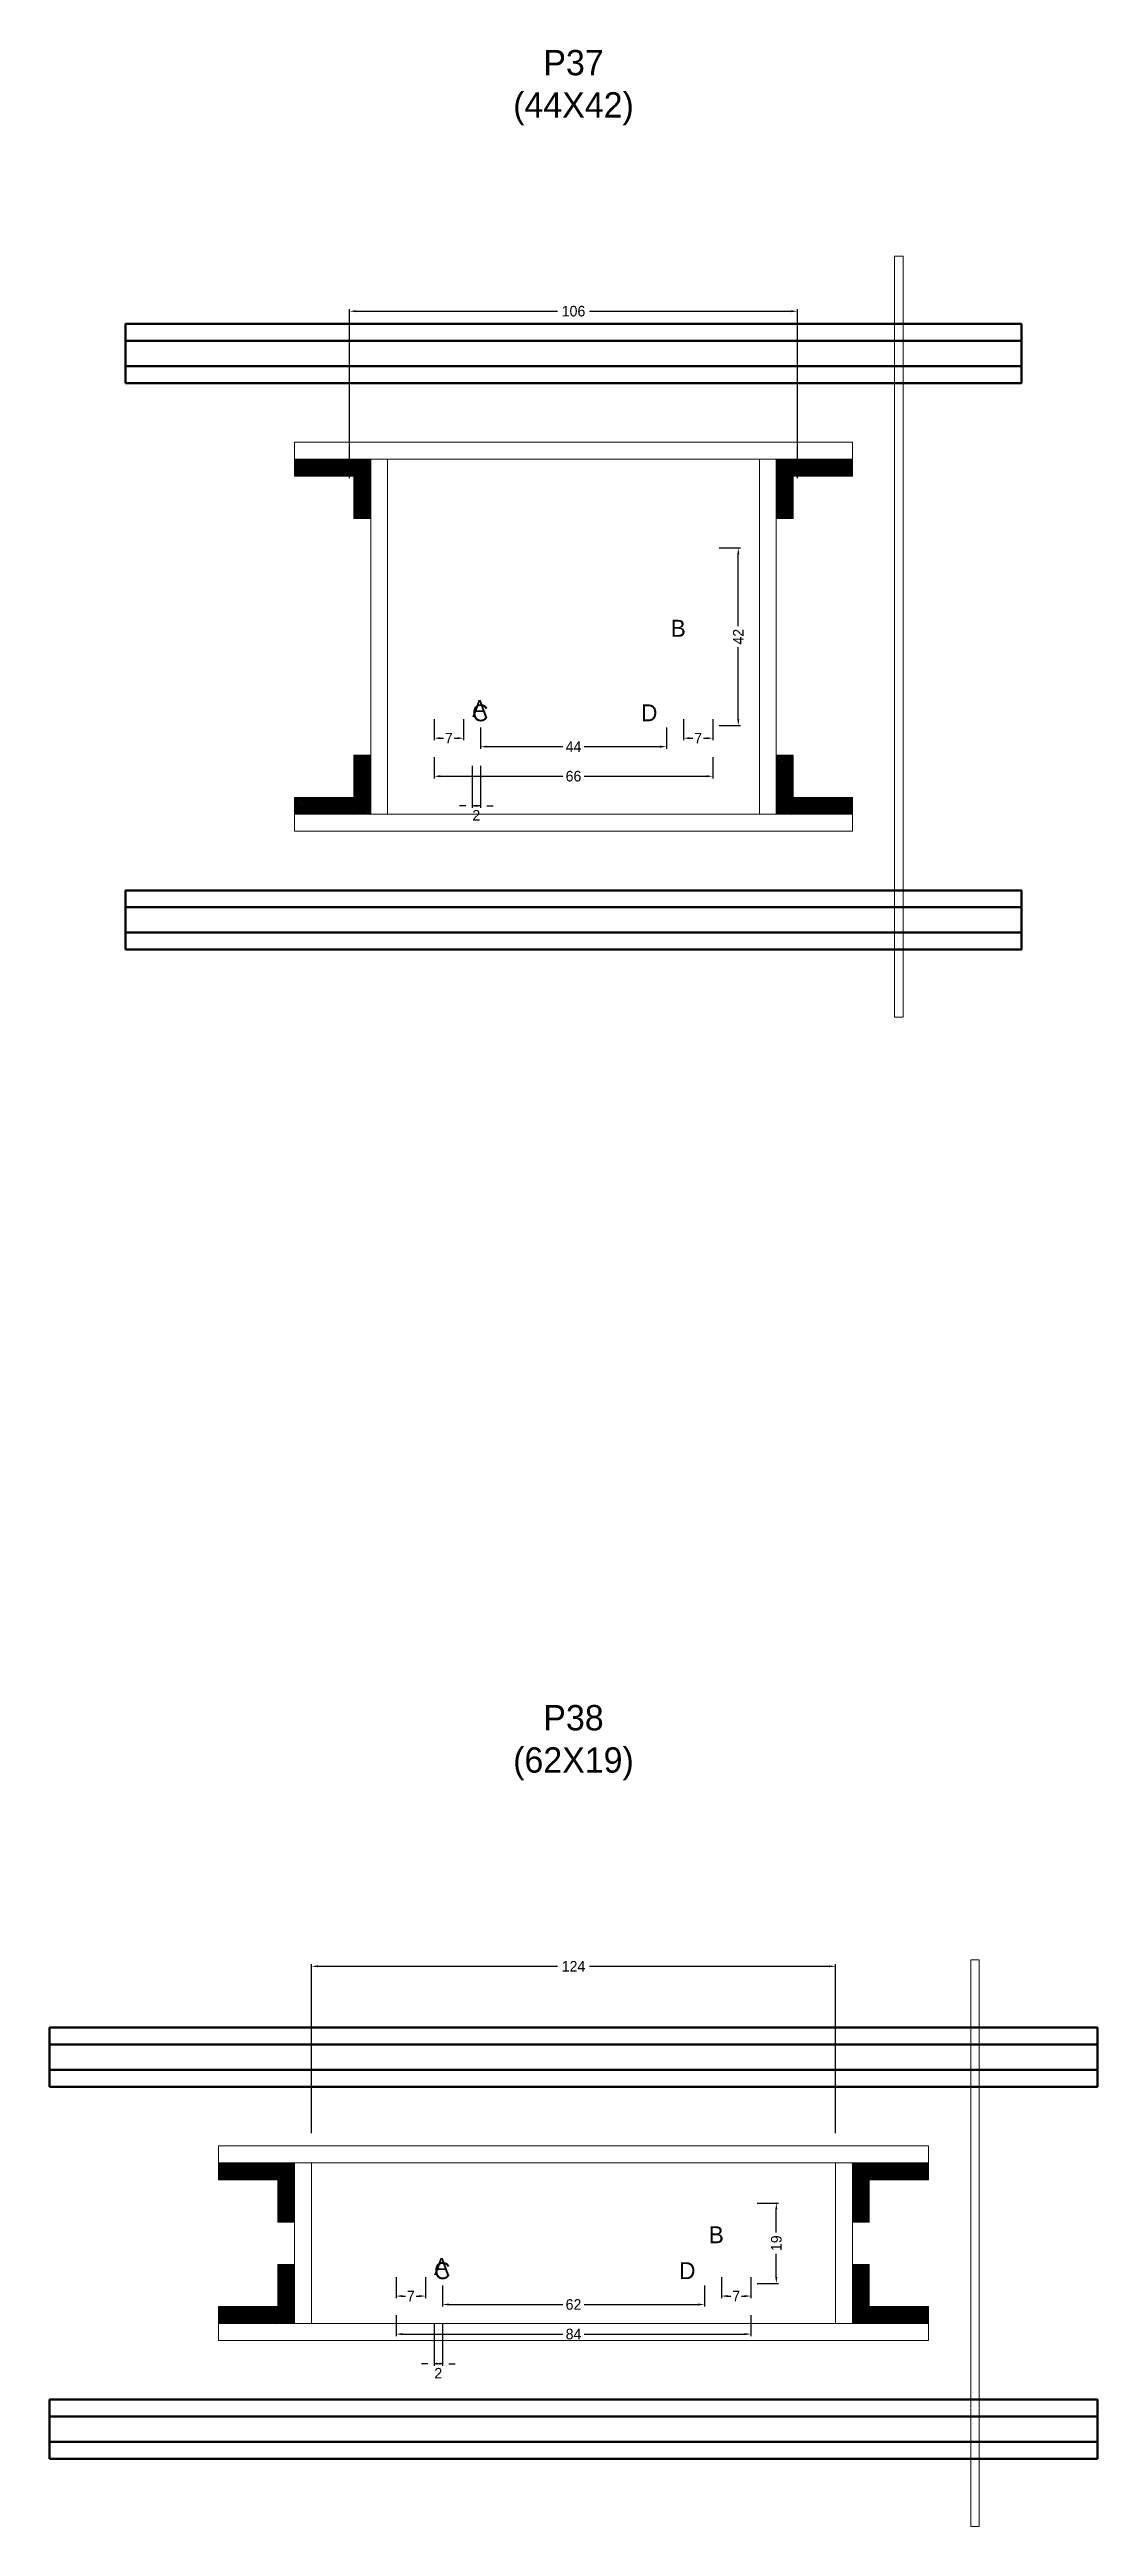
# Model space of a CAD drawing. Header units: centimetres. Extents: x -12000 to 4115, y -10266 to 2668.
# Drawn here: x -124 to 124, y -6767 to -6181 of the extents above; entities that cross this region are included whole.
import ezdxf

# ---------------------------------------------------------------- set-up
doc = ezdxf.new("R2010")
doc.units = ezdxf.units.CM
for name, color, linetype in [('COTA', 241, 'Continuous'), ('GRAVATA', 224, 'Continuous'), ('Hachura', 251, 'Continuous'), ('NOMENCLATURA', 7, 'Continuous'), ('SARRAFO', 251, 'Continuous')]:
    doc.layers.add(name, color=color, linetype=linetype)
doc.dimstyles.new('cotax2', dxfattribs={"dimtxt": 2.5, "dimasz": 1.5, "dimexe": 0.5, "dimexo": 0.5, "dimgap": 0.5, "dimtad": 1, "dimcen": 2.5, "dimazin": 3, "dimtfac": 1, "dimtmove": 0, "dimatfit": 3})

msp = doc.modelspace()

# ---------------------------------------------------------------- texts
at = {"layer": 'NOMENCLATURA'}
for s, p in [('B', (23, -6320)), ('A', (-24, -6339)), ('C', (-24, -6340)), ('D', (16, -6340)), ('B', (32, -6700)), ('A', (-33, -6707.5)), ('C', (-33, -6708.5)), ('D', (25, -6708.5))]:
    msp.add_text(s, height=4, dxfattribs=at).set_placement(p)
at = {"layer": 'NOMENCLATURA', "char_height": 6, "attachment_point": 8}
for s, insert in [('P37\\P(44X42)', (0, -6199)), ('P38\\P(62X19)', (0, -6590.5))]:
    msp.add_mtext(s, dxfattribs=dict(at, insert=insert))

# ---------------------------------------------------------------- blocks, each defined once
blk = doc.blocks.new('_CLOSEDFILLED')
at = {"color": 0, "linetype": 'BYBLOCK'}
blk.add_solid([(-1, 0.16), (0, 0), (-1, -0.16)], dxfattribs=at)
blk = doc.blocks.new('*D482')
for p, q in [((-42, -6717), (-42, -6722)), ((42, -6717), (42, -6722)), ((-40.5, -6721.5), (-2.5, -6721.5)), ((2.5, -6721.5), (40.5, -6721.5))]:
    blk.add_line(p, q)
at = {"layer": 'Defpoints'}
for p in [(-42, -6716.5), (42, -6716.5), (-42, -6721.5)]:
    blk.add_point(p, dxfattribs=at)
at = {"layer": 'COTA', "xscale": 1.5, "yscale": 1.5, "rotation": 180}
blk.add_blockref('_CLOSEDFILLED', (-42, -6721.5), dxfattribs=at)
at = {"layer": 'COTA', "xscale": 1.5, "yscale": 1.5}
blk.add_blockref('_CLOSEDFILLED', (42, -6721.5), dxfattribs=at)
at = {"layer": 'COTA', "insert": (0, -6721.5), "char_height": 2.5, "attachment_point": 5}
blk.add_mtext('84', dxfattribs=at)
blk = doc.blocks.new('*D483')
for p, q in [((-31, -6710), (-31, -6715)), ((31, -6710), (31, -6715)), ((-29.5, -6714.5), (-2.5, -6714.5)), ((2.5, -6714.5), (29.5, -6714.5))]:
    blk.add_line(p, q)
at = {"layer": 'Defpoints'}
for p in [(-31, -6709.5), (31, -6709.5), (-31, -6714.5)]:
    blk.add_point(p, dxfattribs=at)
at = {"layer": 'COTA', "xscale": 1.5, "yscale": 1.5, "rotation": 180}
blk.add_blockref('_CLOSEDFILLED', (-31, -6714.5), dxfattribs=at)
at = {"layer": 'COTA', "xscale": 1.5, "yscale": 1.5}
blk.add_blockref('_CLOSEDFILLED', (31, -6714.5), dxfattribs=at)
at = {"layer": 'COTA', "insert": (0, -6714.5), "char_height": 2.5, "attachment_point": 5}
blk.add_mtext('62', dxfattribs=at)
blk = doc.blocks.new('*D484')
for p, q in [((43.5, -6690.5), (48.5, -6690.5)), ((48, -6697.5), (48, -6692)), ((48, -6708), (48, -6702.5)), ((43.5, -6709.5), (48.5, -6709.5))]:
    blk.add_line(p, q)
at = {"layer": 'Defpoints'}
for p in [(43, -6690.5), (43, -6709.5), (48, -6709.5)]:
    blk.add_point(p, dxfattribs=at)
at = {"layer": 'COTA', "xscale": 1.5, "yscale": 1.5}
for p, rotation in [((48, -6690.5), 90), ((48, -6709.5), 270)]:
    blk.add_blockref('_CLOSEDFILLED', p, dxfattribs=dict(at, rotation=rotation))
at = {"layer": 'COTA', "insert": (48, -6700), "char_height": 2.5, "attachment_point": 5, "rotation": 90}
blk.add_mtext('19', dxfattribs=at)
blk = doc.blocks.new('*D485')
for p, q in [((-42, -6708), (-42, -6713)), ((-35, -6708), (-35, -6713)), ((-40.5, -6712.5), (-39.75, -6712.5)), ((-37.25, -6712.5), (-36.5, -6712.5))]:
    blk.add_line(p, q)
at = {"layer": 'Defpoints'}
for p in [(-42, -6707.5), (-35, -6707.5), (-42, -6712.5)]:
    blk.add_point(p, dxfattribs=at)
at = {"layer": 'COTA', "xscale": 1.5, "yscale": 1.5, "rotation": 180}
blk.add_blockref('_CLOSEDFILLED', (-42, -6712.5), dxfattribs=at)
at = {"layer": 'COTA', "xscale": 1.5, "yscale": 1.5}
blk.add_blockref('_CLOSEDFILLED', (-35, -6712.5), dxfattribs=at)
at = {"layer": 'COTA', "insert": (-38.5, -6712.5), "char_height": 2.5, "attachment_point": 5}
blk.add_mtext('7', dxfattribs=at)
blk = doc.blocks.new('*D486')
for p, q in [((35, -6708), (35, -6713)), ((42, -6708), (42, -6713)), ((36.5, -6712.5), (37.25, -6712.5)), ((39.75, -6712.5), (40.5, -6712.5))]:
    blk.add_line(p, q)
at = {"layer": 'Defpoints'}
for p in [(35, -6707.5), (42, -6707.5), (35, -6712.5)]:
    blk.add_point(p, dxfattribs=at)
at = {"layer": 'COTA', "xscale": 1.5, "yscale": 1.5, "rotation": 180}
blk.add_blockref('_CLOSEDFILLED', (35, -6712.5), dxfattribs=at)
at = {"layer": 'COTA', "xscale": 1.5, "yscale": 1.5}
blk.add_blockref('_CLOSEDFILLED', (42, -6712.5), dxfattribs=at)
at = {"layer": 'COTA', "insert": (38.5, -6712.5), "char_height": 2.5, "attachment_point": 5}
blk.add_mtext('7', dxfattribs=at)
blk = doc.blocks.new('*D487')
for p, q in [((-62, -6674), (-62, -6634)), ((-60.5, -6634.5), (-3.75, -6634.5)), ((3.75, -6634.5), (60.5, -6634.5)), ((62, -6674), (62, -6634))]:
    blk.add_line(p, q)
at = {"layer": 'Defpoints'}
for p in [(-62, -6634.5), (-62, -6674.5), (62, -6674.5)]:
    blk.add_point(p, dxfattribs=at)
at = {"layer": 'COTA', "xscale": 1.5, "yscale": 1.5, "rotation": 180}
blk.add_blockref('_CLOSEDFILLED', (-62, -6634.5), dxfattribs=at)
at = {"layer": 'COTA', "xscale": 1.5, "yscale": 1.5}
blk.add_blockref('_CLOSEDFILLED', (62, -6634.5), dxfattribs=at)
at = {"layer": 'COTA', "insert": (0, -6634.5), "char_height": 2.5, "attachment_point": 5}
blk.add_mtext('124', dxfattribs=at)
blk = doc.blocks.new('*D456')
for p, q in [((-33, -6348.5), (-33, -6353.5)), ((33, -6348.5), (33, -6353.5)), ((-31.5, -6353), (-2.5, -6353)), ((2.5, -6353), (31.5, -6353))]:
    blk.add_line(p, q)
at = {"layer": 'Defpoints'}
for p in [(-33, -6348), (33, -6348), (-33, -6353)]:
    blk.add_point(p, dxfattribs=at)
at = {"layer": 'COTA', "xscale": 1.5, "yscale": 1.5, "rotation": 180}
blk.add_blockref('_CLOSEDFILLED', (-33, -6353), dxfattribs=at)
at = {"layer": 'COTA', "xscale": 1.5, "yscale": 1.5}
blk.add_blockref('_CLOSEDFILLED', (33, -6353), dxfattribs=at)
at = {"layer": 'COTA', "insert": (0, -6353), "char_height": 2.5, "attachment_point": 5}
blk.add_mtext('66', dxfattribs=at)
blk = doc.blocks.new('*D457')
for p, q in [((-22, -6341.5), (-22, -6346.5)), ((22, -6341.5), (22, -6346.5)), ((-20.5, -6346), (-2.5, -6346)), ((2.5, -6346), (20.5, -6346))]:
    blk.add_line(p, q)
at = {"layer": 'Defpoints'}
for p in [(-22, -6341), (22, -6341), (-22, -6346)]:
    blk.add_point(p, dxfattribs=at)
at = {"layer": 'COTA', "xscale": 1.5, "yscale": 1.5, "rotation": 180}
blk.add_blockref('_CLOSEDFILLED', (-22, -6346), dxfattribs=at)
at = {"layer": 'COTA', "xscale": 1.5, "yscale": 1.5}
blk.add_blockref('_CLOSEDFILLED', (22, -6346), dxfattribs=at)
at = {"layer": 'COTA', "insert": (0, -6346), "char_height": 2.5, "attachment_point": 5}
blk.add_mtext('44', dxfattribs=at)
blk = doc.blocks.new('*D458')
for p, q in [((34.5, -6299), (39.5, -6299)), ((39, -6317.5), (39, -6300.5)), ((39, -6339.5), (39, -6322.5)), ((34.5, -6341), (39.5, -6341))]:
    blk.add_line(p, q)
at = {"layer": 'Defpoints'}
for p in [(34, -6299), (34, -6341), (39, -6341)]:
    blk.add_point(p, dxfattribs=at)
at = {"layer": 'COTA', "xscale": 1.5, "yscale": 1.5}
for p, rotation in [((39, -6299), 90), ((39, -6341), 270)]:
    blk.add_blockref('_CLOSEDFILLED', p, dxfattribs=dict(at, rotation=rotation))
at = {"layer": 'COTA', "insert": (39, -6320), "char_height": 2.5, "attachment_point": 5, "rotation": 90}
blk.add_mtext('42', dxfattribs=at)
blk = doc.blocks.new('*D459')
for p, q in [((-33, -6339.5), (-33, -6344.5)), ((-31.5, -6344), (-30.75, -6344)), ((-28.25, -6344), (-27.5, -6344)), ((-26, -6339.5), (-26, -6344.5))]:
    blk.add_line(p, q)
at = {"layer": 'Defpoints'}
for p in [(-33, -6339), (-26, -6339), (-33, -6344)]:
    blk.add_point(p, dxfattribs=at)
at = {"layer": 'COTA', "xscale": 1.5, "yscale": 1.5, "rotation": 180}
blk.add_blockref('_CLOSEDFILLED', (-33, -6344), dxfattribs=at)
at = {"layer": 'COTA', "xscale": 1.5, "yscale": 1.5}
blk.add_blockref('_CLOSEDFILLED', (-26, -6344), dxfattribs=at)
at = {"layer": 'COTA', "insert": (-29.5, -6344), "char_height": 2.5, "attachment_point": 5}
blk.add_mtext('7', dxfattribs=at)
blk = doc.blocks.new('*D460')
for p, q in [((26, -6339.5), (26, -6344.5)), ((27.5, -6344), (28.25, -6344)), ((30.75, -6344), (31.5, -6344)), ((33, -6339.5), (33, -6344.5))]:
    blk.add_line(p, q)
at = {"layer": 'Defpoints'}
for p in [(26, -6339), (33, -6339), (26, -6344)]:
    blk.add_point(p, dxfattribs=at)
at = {"layer": 'COTA', "xscale": 1.5, "yscale": 1.5, "rotation": 180}
blk.add_blockref('_CLOSEDFILLED', (26, -6344), dxfattribs=at)
at = {"layer": 'COTA', "xscale": 1.5, "yscale": 1.5}
blk.add_blockref('_CLOSEDFILLED', (33, -6344), dxfattribs=at)
at = {"layer": 'COTA', "insert": (29.5, -6344), "char_height": 2.5, "attachment_point": 5}
blk.add_mtext('7', dxfattribs=at)
blk = doc.blocks.new('*D461')
for p, q in [((-53, -6282.5), (-53, -6242.5)), ((-51.5, -6243), (-3.75, -6243)), ((3.75, -6243), (51.5, -6243)), ((53, -6282.5), (53, -6242.5))]:
    blk.add_line(p, q)
at = {"layer": 'Defpoints'}
for p in [(-53, -6243), (-53, -6283), (53, -6283)]:
    blk.add_point(p, dxfattribs=at)
at = {"layer": 'COTA', "xscale": 1.5, "yscale": 1.5, "rotation": 180}
blk.add_blockref('_CLOSEDFILLED', (-53, -6243), dxfattribs=at)
at = {"layer": 'COTA', "xscale": 1.5, "yscale": 1.5}
blk.add_blockref('_CLOSEDFILLED', (53, -6243), dxfattribs=at)
at = {"layer": 'COTA', "insert": (0, -6243), "char_height": 2.5, "attachment_point": 5}
blk.add_mtext('106', dxfattribs=at)

# ---------------------------------------------------------------- dimensions: what is measured, and where the dimension line sits
at = {"layer": 'COTA'}
for base, p1, p2, picture, middle in [((-53, -6243), (-53, -6283), (53, -6283), '*D461', (0, -6243)), ((-33, -6344), (-33, -6339), (-26, -6339), '*D459', (-29.5, -6344)), ((26, -6344), (26, -6339), (33, -6339), '*D460', (29.5, -6344)), ((-22, -6346), (-22, -6341), (22, -6341), '*D457', (0, -6346)), ((-33, -6353), (-33, -6348), (33, -6348), '*D456', (0, -6353)), ((-62, -6634.5), (-62, -6674.5), (62, -6674.5), '*D487', (0, -6634.5)), ((-42, -6712.5), (-42, -6707.5), (-35, -6707.5), '*D485', (-38.5, -6712.5)), ((35, -6712.5), (35, -6707.5), (42, -6707.5), '*D486', (38.5, -6712.5)), ((-31, -6714.5), (-31, -6709.5), (31, -6709.5), '*D483', (0, -6714.5)), ((-42, -6721.5), (-42, -6716.5), (42, -6716.5), '*D482', (0, -6721.5))]:
    dim = msp.add_linear_dim(base=base, p1=p1, p2=p2, dimstyle='cotax2', dxfattribs=at)
    dim.commit()
    dim.dimension.update_dxf_attribs({"geometry": picture, "text_midpoint": middle})
for base, p1, p2, picture, middle in [((39, -6341), (34, -6341), (34, -6299), '*D458', (39, -6320)), ((48, -6709.5), (43, -6709.5), (43, -6690.5), '*D484', (48, -6700))]:
    dim = msp.add_linear_dim(base=base, p1=p1, p2=p2, angle=90, dimstyle='cotax2', dxfattribs=at)
    dim.commit()
    dim.dimension.update_dxf_attribs({"geometry": picture, "text_midpoint": middle})
for base, p1, p2 in [((-22, -6360), (-22, -6350), (-24, -6350)), ((-31, -6728.5), (-31, -6718.5), (-33, -6718.5))]:
    msp.add_linear_dim(base=base, p1=p1, p2=p2, dimstyle='cotax2', dxfattribs=at).render()

# ---------------------------------------------------------------- hatches: boundary and pattern name
at = {"layer": 'SARRAFO'}
h = msp.add_hatch(dxfattribs=at)
h.set_pattern_fill('SOLID', scale=2)
h.paths.add_polyline_path([(-66, -6282), (-52, -6282), (-52, -6278), (-66, -6278)])
h = msp.add_hatch(dxfattribs=at)
h.set_pattern_fill('SOLID', scale=2)
h.paths.add_polyline_path([(-52, -6292), (-48, -6292), (-48, -6278), (-52, -6278)])
h = msp.add_hatch(dxfattribs=at)
h.set_pattern_fill('SOLID', scale=2)
h.paths.add_polyline_path([(48, -6292), (52, -6292), (52, -6278), (48, -6278)])
h = msp.add_hatch(dxfattribs=at)
h.set_pattern_fill('SOLID', scale=2)
h.paths.add_polyline_path([(52, -6282), (66, -6282), (66, -6278), (52, -6278)])
h = msp.add_hatch(dxfattribs=at)
h.set_pattern_fill('SOLID', scale=2)
h.paths.add_polyline_path([(-52, -6362), (-48, -6362), (-48, -6348), (-52, -6348)])
h = msp.add_hatch(dxfattribs=at)
h.set_pattern_fill('SOLID', scale=2)
h.paths.add_polyline_path([(48, -6362), (52, -6362), (52, -6348), (48, -6348)])
h = msp.add_hatch(dxfattribs=at)
h.set_pattern_fill('SOLID', scale=2)
h.paths.add_polyline_path([(-66, -6362), (-52, -6362), (-52, -6358), (-66, -6358)])
h = msp.add_hatch(dxfattribs=at)
h.set_pattern_fill('SOLID', scale=2)
h.paths.add_polyline_path([(52, -6362), (66, -6362), (66, -6358), (52, -6358)])
h = msp.add_hatch(dxfattribs=at)
h.set_pattern_fill('SOLID', scale=2)
h.paths.add_polyline_path([(-84, -6685), (-70, -6685), (-70, -6681), (-84, -6681)])
h = msp.add_hatch(dxfattribs=at)
h.set_pattern_fill('SOLID', scale=2)
h.paths.add_polyline_path([(-70, -6695), (-66, -6695), (-66, -6681), (-70, -6681)])
h = msp.add_hatch(dxfattribs=at)
h.set_pattern_fill('SOLID', scale=2)
h.paths.add_polyline_path([(66, -6695), (70, -6695), (70, -6681), (66, -6681)])
h = msp.add_hatch(dxfattribs=at)
h.set_pattern_fill('SOLID', scale=2)
h.paths.add_polyline_path([(70, -6685), (84, -6685), (84, -6681), (70, -6681)])
h = msp.add_hatch(dxfattribs=at)
h.set_pattern_fill('SOLID', scale=2)
h.paths.add_polyline_path([(-70, -6719), (-66, -6719), (-66, -6705), (-70, -6705)])
h = msp.add_hatch(dxfattribs=at)
h.set_pattern_fill('SOLID', scale=2)
h.paths.add_polyline_path([(66, -6719), (70, -6719), (70, -6705), (66, -6705)])
h = msp.add_hatch(dxfattribs=at)
h.set_pattern_fill('SOLID', scale=2)
h.paths.add_polyline_path([(-84, -6719), (-70, -6719), (-70, -6715), (-84, -6715)])
h = msp.add_hatch(dxfattribs=at)
h.set_pattern_fill('SOLID', scale=2)
h.paths.add_polyline_path([(70, -6719), (84, -6719), (84, -6715), (70, -6715)])

# ---------------------------------------------------------------- linework, layer by layer
at = {"layer": 'GRAVATA', "lineweight": 50}
for points in [[(-106, -6260), (106, -6260), (106, -6246), (-106, -6246)], [(-106, -6256), (106, -6256), (106, -6250), (-106, -6250)], [(-106, -6394), (106, -6394), (106, -6380), (-106, -6380)], [(-106, -6390), (106, -6390), (106, -6384), (-106, -6384)], [(-124, -6663), (124, -6663), (124, -6649), (-124, -6649)], [(-124, -6659), (124, -6659), (124, -6653), (-124, -6653)], [(-124, -6751), (124, -6751), (124, -6737), (-124, -6737)], [(-124, -6747), (124, -6747), (124, -6741), (-124, -6741)]]:
    msp.add_lwpolyline(points, close=True, dxfattribs=at)
at = {"layer": 'Hachura', "lineweight": 13}
for points in [[(76, -6410), (78, -6410), (78, -6230), (76, -6230)], [(94, -6767), (96, -6767), (96, -6633), (94, -6633)]]:
    msp.add_lwpolyline(points, close=True, dxfattribs=at)
at = {"layer": 'Hachura', "lineweight": 18}
for points in [[(-66, -6278), (66, -6278), (66, -6274), (-66, -6274)], [(-48, -6362), (-44, -6362), (-44, -6278), (-48, -6278)], [(44, -6362), (48, -6362), (48, -6278), (44, -6278)], [(-66, -6366), (66, -6366), (66, -6362), (-66, -6362)], [(-84, -6681), (84, -6681), (84, -6677), (-84, -6677)], [(-66, -6719), (-62, -6719), (-62, -6681), (-66, -6681)], [(62, -6719), (66, -6719), (66, -6681), (62, -6681)], [(-84, -6723), (84, -6723), (84, -6719), (-84, -6719)]]:
    msp.add_lwpolyline(points, close=True, dxfattribs=at)
at = {"layer": 'SARRAFO', "lineweight": 13}
for points in [[(-66, -6282), (-52, -6282), (-52, -6278), (-66, -6278)], [(-52, -6292), (-48, -6292), (-48, -6278), (-52, -6278)], [(48, -6292), (52, -6292), (52, -6278), (48, -6278)], [(52, -6282), (66, -6282), (66, -6278), (52, -6278)], [(-52, -6362), (-48, -6362), (-48, -6348), (-52, -6348)], [(48, -6362), (52, -6362), (52, -6348), (48, -6348)], [(-66, -6362), (-52, -6362), (-52, -6358), (-66, -6358)], [(52, -6362), (66, -6362), (66, -6358), (52, -6358)], [(-84, -6685), (-70, -6685), (-70, -6681), (-84, -6681)], [(-70, -6695), (-66, -6695), (-66, -6681), (-70, -6681)], [(66, -6695), (70, -6695), (70, -6681), (66, -6681)], [(70, -6685), (84, -6685), (84, -6681), (70, -6681)], [(-70, -6719), (-66, -6719), (-66, -6705), (-70, -6705)], [(66, -6719), (70, -6719), (70, -6705), (66, -6705)], [(-84, -6719), (-70, -6719), (-70, -6715), (-84, -6715)], [(70, -6719), (84, -6719), (84, -6715), (70, -6715)]]:
    msp.add_lwpolyline(points, close=True, dxfattribs=at)

msp.set_redraw_order([(e.dxf.handle, doc.entitydb.next_handle()) for e in msp.query("TEXT MTEXT ATTDEF DIMENSION ARC_DIMENSION")])  # texts and dimensions are drawn at this point

doc.saveas('drawing.dxf')
